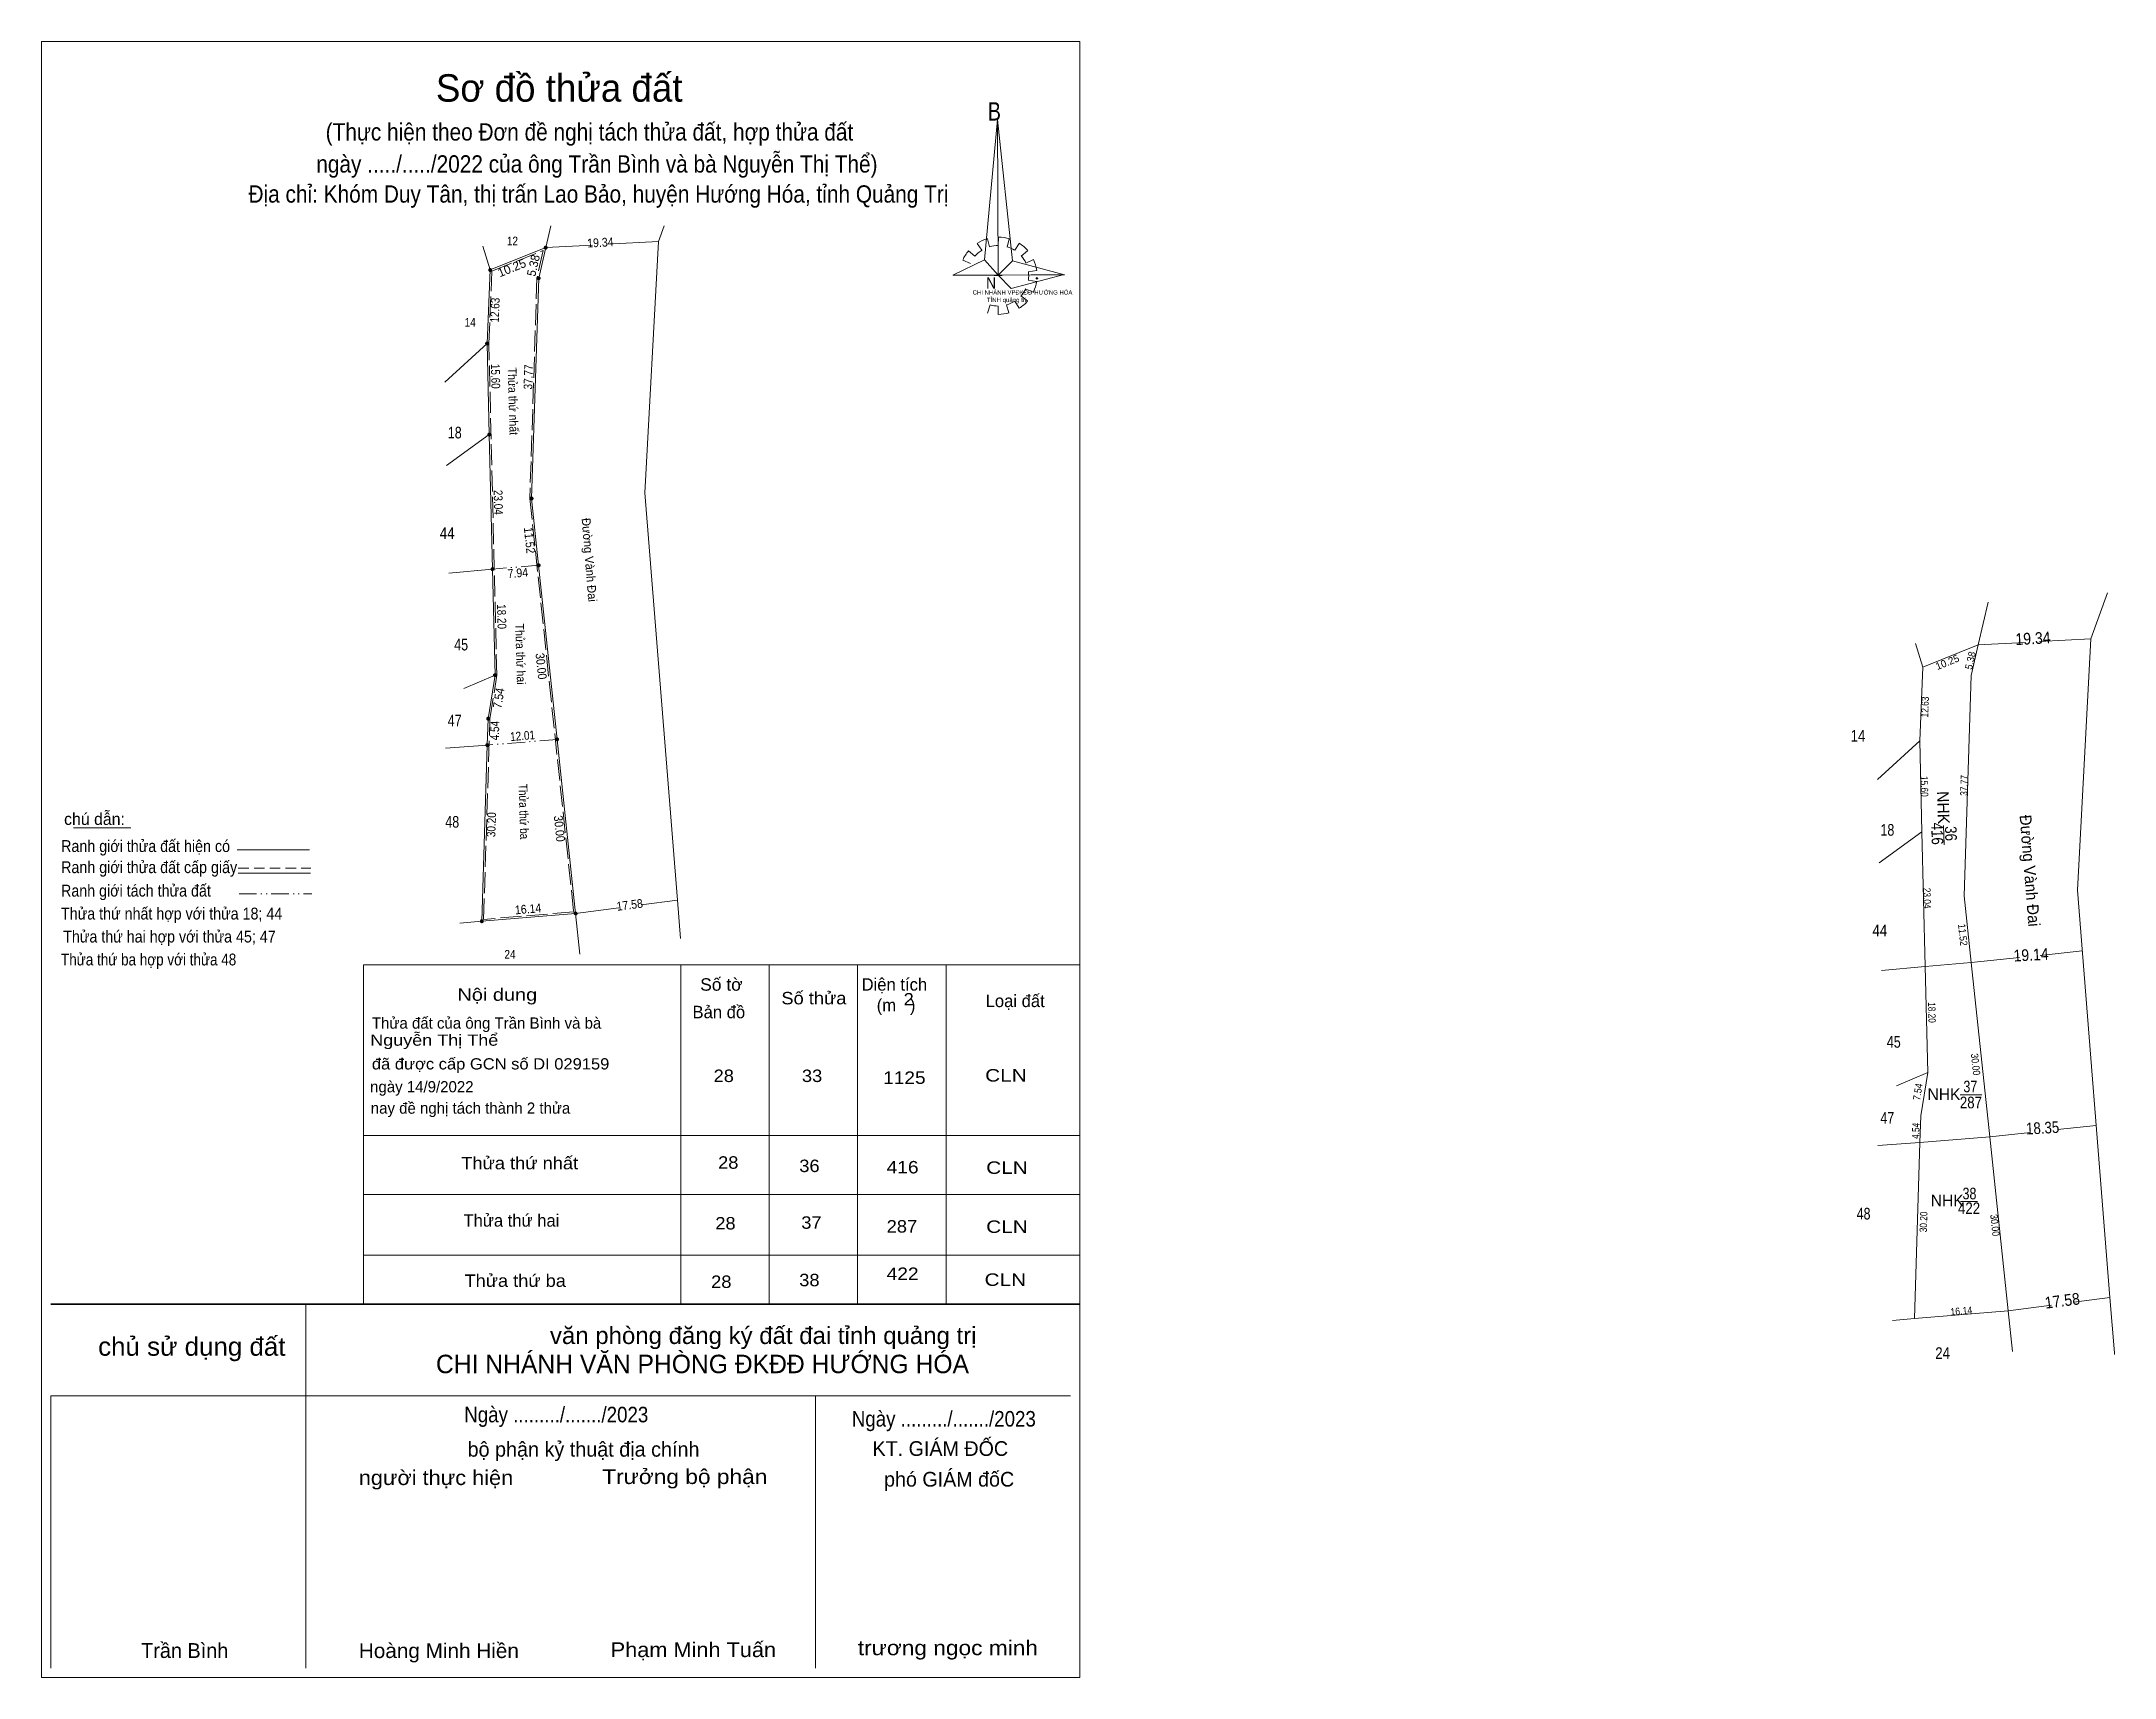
# Model space of a CAD drawing. Header units: metres. Extents: x 535067 to 535776, y 1837049 to 1837329.
# Drawn here: x 535067 to 535422.3, y 1837048.9 to 1837329.3 of the extents above; entities that cross this region are included whole.
import ezdxf
from ezdxf.enums import TextEntityAlignment as Align

# ---------------------------------------------------------------- set-up
doc = ezdxf.new("R2010")
doc.units = ezdxf.units.M
doc.header["$LTSCALE"] = 0.6
doc.header["$PDMODE"] = 32
doc.header["$PDSIZE"] = 0.3
for name, pattern in [('DASH_DOUBLE_DOT', [9.2, 5, -1.2, 0.3, -1.2, 0.3, -1.2]), ('LONG_DASHED', [7.5, 6, -1.5]), ('MEDIUM_DASHED', [4.5, 3, -1.5])]:
    doc.linetypes.add(name, pattern=pattern)
for name, color, linetype, lineweight in [('1', 7, 'Continuous', 13), ('10', 7, 'Continuous', 13), ('15', 7, 'Continuous', 13), ('17', 7, 'Continuous', 13), ('2', 7, 'Continuous', 13), ('36', 7, 'Continuous', 13), ('50', 7, 'Continuous', 13), ('6', 7, 'Continuous', 13), ('63', 7, 'Continuous', 13)]:
    doc.layers.add(name, color=color, linetype=linetype, lineweight=lineweight)

msp = doc.modelspace()

# ---------------------------------------------------------------- texts
at = {"layer": '1'}
msp.add_text('Sơ đồ thửa đất', height=4.706, dxfattribs=at).set_placement((535155.73, 1837318.96), align=Align.CENTER)
for s, height, width, p in [('B', 3.133, 0.8, (535229.21, 1837315.73)), ('N', 1.958, 0.9, (535228.9, 1837286.92)), ('CHI NHÁNH VPĐKĐĐ-HƯỚNG HÓA', 0.7408, 0.95, (535226.6, 1837285.91)), ('TỈNH quảng trị', 0.7411, 1.05, (535229.02, 1837284.61))]:
    msp.add_text(s, height=height, dxfattribs=dict(at, width=width)).set_placement(p)
for s, height, width, p in [('(Thực hiện theo Đơn đề nghị tách thửa đất, hợp thửa đất ', 2.966, 0.9, (535161.41, 1837312.3)), ('ngày ...../...../2022 của ông Trần Bình và bà Nguyễn Thị Thể)', 2.965, 0.9, (535162.19, 1837306.81)), ('Địa chỉ: Khóm Duy Tân, thị trấn Lao Bảo, huyện Hướng Hóa, tỉnh Quảng Trị', 2.965, 0.9, (535162.455, 1837301.66)), ('12', 1.5, 0.85, (535147.715, 1837294.33)), ('14', 1.5, 0.85, (535140.48, 1837280.41)), ('18', 2, 0.8, (535137.825, 1837261.25)), ('44', 2, 0.85, (535136.53, 1837244.02)), ('45', 2, 0.8, (535138.92, 1837224.92)), ('47', 2, 0.8, (535137.805, 1837211.89)), ('14', 2, 0.85, (535378.35, 1837209.27)), ('48', 2, 0.8, (535137.395, 1837194.54)), ('18', 2, 0.8, (535383.395, 1837193.16)), ('44', 2, 0.85, (535382.1, 1837175.93)), ('24', 1.5, 0.85, (535147.29, 1837172.08)), ('45', 2, 0.8, (535384.49, 1837156.83)), ('47', 2, 0.8, (535383.375, 1837143.8)), ('48', 2, 0.8, (535379.315, 1837127.39)), ('24', 2, 0.85, (535392.86, 1837103.49))]:
    msp.add_text(s, height=height, dxfattribs=dict(at, width=width)).set_placement(p, align=Align.CENTER)
for s, height, rotation, width, p in [('19.34', 1.5, 3.083, 0.9, (535162.8197, 1837294.0795)), ('Đường Vành Đai', 1.5, 274.569, 0.95, (535160.1471, 1837240.3697)), ('19.34', 2, 3.083, 0.9, (535408.4012, 1837225.9889)), ('Đường Vành Đai', 2, 274.569, 0.95, (535406.8169, 1837187.0897)), ('17.58', 1.5, 7.351, 0.9, (535167.904, 1837180.5682)), ('19.14', 2, 3.083, 0.9, (535408.0762, 1837171.7492)), ('18.35', 2, 3.083, 0.85, (535410.0562, 1837142.0971)), ('17.58', 2, 7.351, 0.9, (535413.512, 1837112.4834))]:
    msp.add_text(s, height=height, rotation=rotation, dxfattribs=dict(at, width=width)).set_placement(p, align=Align.CENTER)
for s, height, width, p in [('chủ sử dụng đất', 3.164, 1.05, (535108.81, 1837104.04)), ('văn phòng đăng ký đất đai tỉnh quảng trị', 2.927, 1.05, (535227.26, 1837106.05)), ('người thực hiện', 2.531, 1.1, (535147.84, 1837081.88)), ('Trưởng bộ phận', 2.531, 1.15, (535191.41, 1837082.05)), ('Hoàng Minh Hiền', 2.529, 1.05, (535148.82, 1837052.23)), ('Phạm Minh Tuấn', 2.531, 1.1, (535192.9, 1837052.39)), ('trương ngọc minh', 2.529, 1.15, (535237.79, 1837052.72))]:
    msp.add_text(s, height=height, dxfattribs=dict(at, width=width)).set_placement(p, align=Align.RIGHT)
for s, height, p in [('CHI NHÁNH VĂN PHÒNG ĐKĐĐ HƯỚNG HÓA', 3.163, (535225.97, 1837101.05)), ('bộ phận kỷ thuật địa chính', 2.534, (535179.77, 1837086.74)), ('KT. GIÁM ĐỐC', 2.522, (535232.67, 1837086.87)), ('phó GIÁM đốC', 2.522, (535233.72, 1837081.61)), ('Trần Bình', 2.543, (535099, 1837052.24))]:
    msp.add_text(s, height=height, dxfattribs=at).set_placement(p, align=Align.RIGHT)
at = {"layer": '15'}
for s, height, width, p in [('Thửa thứ nhất', 1.5, 0.9, (535147.0635, 1837267.5811)), ('Thửa thứ hai', 1.5, 0.9, (535148.339, 1837224.2661)), ('Thửa thứ ba', 1.5, 0.85, (535148.9017, 1837197.2861)), ('416', 2, 0.85, (535390.9548, 1837193.4832)), ('36', 2, 0.85, (535393.2864, 1837193.4982))]:
    msp.add_text(s, height=height, rotation=271.614, dxfattribs=dict(at, width=width)).set_placement(p, align=Align.CENTER)
msp.add_text('NHK', height=2, rotation=271.614, dxfattribs=at).set_placement((535391.9801, 1837197.9482), align=Align.CENTER)
for p in [(535393.095, 1837147.84), (535393.645, 1837129.65)]:
    msp.add_text('NHK', height=2, dxfattribs=at).set_placement(p, align=Align.CENTER)
for s, width, p in [('37', 0.8, (535397.615, 1837149.18)), ('287', 0.85, (535397.71, 1837146.44)), ('38', 0.8, (535397.465, 1837130.84)), ('422', 0.85, (535397.39, 1837128.32))]:
    msp.add_text(s, height=2, dxfattribs=dict(at, width=width)).set_placement(p, align=Align.CENTER)
at = {"layer": '6'}
for s, height, p in [('chú dẫn:', 2.033, (535070.86, 1837195.01)), ('Diện tích', 2.129, (535207.56, 1837166.61)), ('Bản đồ', 2.129, (535178.58, 1837161.88)), ('(m   )', 2.129, (535210.15, 1837163.06)), ('Loại đất', 2.129, (535228.82, 1837163.79)), ('Thửa đất của ông Trần Bình và bà', 1.923, (535123.62, 1837160.09)), (' ngày 14/9/2022', 1.923, (535122.6, 1837149.18)), ('nay đề nghị tách thành 2 thửa', 1.924, (535123.43, 1837145.52)), ('Thửa thứ hai ', 2.124, (535139.32, 1837126.16))]:
    msp.add_text(s, height=height, dxfattribs=at).set_placement(p)
for s, height, width, p in [('Ranh giới thửa đất hiện có ', 2.033, 0.9, (535070.35, 1837190.37)), ('Ranh giới thửa đất cấp giấy', 2.033, 0.9, (535070.35, 1837186.75)), ('Ranh giới tách thửa đất', 2.033, 0.9, (535070.33, 1837182.73)), ('Thửa thứ nhất hợp với thửa 18; 44', 2.034, 0.9, (535070.33, 1837178.8)), ('Thửa thứ hai hợp với thửa 45; 47', 2.034, 0.9, (535070.7, 1837174.86)), ('Thửa thứ ba hợp với thửa 48', 2.034, 0.85, (535070.33, 1837170.93)), ('Nội dung', 2.129, 1.2, (535138.28, 1837164.87)), ('Số tờ', 2.129, 1.05, (535179.89, 1837166.6)), ('Số thửa', 2.129, 1.1, (535193.81, 1837164.26)), ('2', 2.129, 1.1, (535214.76, 1837164.07)), ('Nguyễn Thị Thể', 1.923, 1.2, (535123.33, 1837157.17)), ('đã được cấp GCN số DI 029159', 1.923, 1.1, (535123.62, 1837153.1)), ('28', 2.13, 1.1, (535182.19, 1837150.95)), ('33', 2.13, 1.1, (535197.33, 1837150.95)), ('1125', 2.13, 1.15, (535211.25, 1837150.63)), ('CLN', 2.133, 1.25, (535228.74, 1837151.03)), ('Thửa thứ nhất', 2.129, 1.1, (535138.94, 1837135.99)), ('28', 2.13, 1.1, (535182.96, 1837136.09)), ('36', 2.13, 1.1, (535196.88, 1837135.52)), ('416', 2.13, 1.15, (535211.86, 1837135.29)), ('CLN', 2.133, 1.25, (535228.92, 1837135.21)), ('28', 2.13, 1.1, (535182.48, 1837125.68)), ('37', 2.13, 1.1, (535197.22, 1837125.8)), ('287', 2.13, 1.1, (535211.86, 1837125.15)), ('CLN', 2.133, 1.25, (535228.92, 1837125.09)), ('Thửa thứ ba', 2.124, 1.1, (535139.49, 1837115.84)), ('28', 2.13, 1.1, (535181.77, 1837115.66)), ('38', 2.13, 1.1, (535196.87, 1837115.95)), ('422', 2.13, 1.15, (535211.86, 1837117.03)), ('CLN', 2.133, 1.25, (535228.64, 1837116.01))]:
    msp.add_text(s, height=height, dxfattribs=dict(at, width=width)).set_placement(p)
at = {"layer": '6', "width": 0.9}
for p in [(535155.225, 1837092.63), (535221.655, 1837091.9)]:
    msp.add_text('Ngày ........./......./2023', height=2.664, dxfattribs=at).set_placement(p, align=Align.CENTER)
at = {"layer": '63'}
for height, p in [(1.5, (535147.8848, 1837289.7961)), (1.25, (535393.9065, 1837222.3238))]:
    msp.add_text('10.25', height=height, rotation=21.936, dxfattribs=at).set_placement(p, align=Align.CENTER)
for s, height, rotation, width, p in [('5.38', 1.5, 77.101, 0.95, (535152.0294, 1837290.7276)), ('12.63', 1.5, 87.595, 0.85, (535145.4513, 1837283.2035)), ('15.60', 1.5, 271.359, 0.85, (535144.0721, 1837271.8828)), ('37.77', 1.5, 88.149, 0.85, (535151.1805, 1837271.7508)), ('23.04', 1.5, 271.376, 0.85, (535144.5428, 1837250.273)), ('11.52', 1.5, 276.06, 0.9, (535149.8979, 1837243.7092)), ('7.94', 1.5, 4.764, 0.9, (535148.6977, 1837237.4456)), ('18.20', 1.5, 271.376, 0.85, (535145.1228, 1837230.703)), ('30.00', 1.5, 276.06, 0.9, (535151.8984, 1837222.1342)), ('5.38', 1.25, 77.101, 0.95, (535398.229, 1837223.0505)), ('7.54', 1.5, 81, 0.9, (535146.0931, 1837216.6277)), ('12.63', 1.25, 87.595, 0.85, (535390.4558, 1837215.1938)), ('4.54', 1.5, 88.202, 0.85, (535145.4237, 1837211.1615)), ('12.01', 1.5, 4.764, 0.85, (535149.5077, 1837209.549)), ('15.60', 1.25, 271.359, 0.85, (535389.1234, 1837201.5998)), ('37.77', 1.25, 88.149, 0.85, (535397.1683, 1837201.7548)), ('30.20', 1.5, 88.202, 0.85, (535144.8391, 1837195.0315)), ('30.00', 1.5, 276.06, 0.9, (535155.0284, 1837194.3042)), ('16.14', 1.5, 4.764, 0.9, (535150.4527, 1837179.8661)), ('23.04', 1.25, 271.376, 0.85, (535389.5839, 1837182.44)), ('11.52', 1.25, 276.06, 0.9, (535395.6979, 1837176.116)), ('18.20', 1.25, 271.376, 0.85, (535390.4039, 1837162.85)), ('30.00', 1.25, 276.06, 0.9, (535397.8984, 1837153.911)), ('7.54', 1.25, 81, 0.9, (535389.2248, 1837149.1722)), ('4.54', 1.25, 88.202, 0.85, (535388.8746, 1837142.5604)), ('30.20', 1.25, 88.202, 0.85, (535390.2075, 1837126.9604)), ('30.00', 1.25, 276.06, 0.9, (535401.2184, 1837126.351)), ('16.14', 1.25, 4.764, 0.9, (535396.1181, 1837111.0848))]:
    msp.add_text(s, height=height, rotation=rotation, dxfattribs=dict(at, width=width)).set_placement(p, align=Align.CENTER)

# ---------------------------------------------------------------- hatches: boundary and pattern name
at = {"layer": '15'}
for points in [[(535153.66, 1837293.95, 1), (535153.16, 1837293.95, 1)], [(535144.15, 1837290.12, 1), (535143.65, 1837290.12, 1)], [(535152.46, 1837288.71, 1), (535151.96, 1837288.71, 1)], [(535143.62, 1837277.5, 1), (535143.12, 1837277.5, 1)], [(535143.99, 1837261.9, 1), (535143.49, 1837261.9, 1)], [(535151.24, 1837250.96, 1), (535150.74, 1837250.96, 1)], [(535144.54, 1837238.86, 1), (535144.04, 1837238.86, 1)], [(535152.45, 1837239.5, 1), (535151.95, 1837239.5, 1)], [(535144.98, 1837220.67, 1), (535144.48, 1837220.67, 1)], [(535143.8, 1837213.22, 1), (535143.3, 1837213.22, 1)], [(535155.62, 1837209.67, 1), (535155.12, 1837209.67, 1)], [(535143.65, 1837208.69, 1), (535143.15, 1837208.69, 1)], [(535142.71, 1837178.5, 1), (535142.21, 1837178.5, 1)], [(535158.79, 1837179.84, 1), (535158.29, 1837179.84, 1)]]:
    msp.add_hatch(color=256, dxfattribs=at).paths.add_polyline_path(points)

# ---------------------------------------------------------------- linework, layer by layer
at = {"layer": '1'}
for p, q in [((535163.9, 1837294.52), (535172.72, 1837294.99)), ((535163.9, 1837294.52), (535172.72, 1837294.99)), ((535228.16, 1837293.5), (535227.38, 1837294.67)), ((535229.15, 1837295.48), (535229.5, 1837294.09)), ((535230.96, 1837294.31), (535231.01, 1837295.75)), ((535232.86, 1837295.48), (535232.52, 1837294.04)), ((535233.81, 1837293.5), (535234.59, 1837294.67)), ((535153.41, 1837293.95), (535161.45, 1837294.38)), ((535226.22, 1837291.25), (535224.92, 1837291.79)), ((535225.87, 1837293.41), (535226.95, 1837292.46)), ((535236.01, 1837293.41), (535234.93, 1837292.51)), ((535235.71, 1837291.29), (535237, 1837291.92)), ((535230.27, 1837289.18), (535231.65, 1837289.18)), ((535237.61, 1837290.03), (535236.14, 1837289.81)), ((535236.14, 1837288.37), (535237.61, 1837288.14)), ((535229.58, 1837284.14), (535229.15, 1837282.74)), ((535230.96, 1837282.51), (535230.96, 1837283.91)), ((535232.39, 1837284.14), (535232.82, 1837282.78)), ((535234.59, 1837283.55), (535233.81, 1837284.77)), ((535234.85, 1837285.67), (535236.01, 1837284.81)), ((535237.05, 1837286.34), (535235.62, 1837286.88)), ((535398.98, 1837225.86), (535407.02, 1837226.29)), ((535409.47, 1837226.43), (535418.29, 1837226.9)), ((535169.78, 1837181.29), (535175.98, 1837182.09)), ((535158.54, 1837179.84), (535165.97, 1837180.8)), ((535122.19, 1837171.01), (535244.96, 1837171.01)), ((535122.19, 1837171.01), (535122.19, 1837112.88)), ((535176.59, 1837171.01), (535176.59, 1837112.88)), ((535191.74, 1837171.01), (535191.74, 1837112.88)), ((535206.88, 1837171.01), (535206.88, 1837112.88)), ((535222.03, 1837171.01), (535222.03, 1837112.88)), ((535122.19, 1837141.8), (535244.96, 1837141.8)), ((535122.19, 1837131.67), (535244.96, 1837131.67)), ((535122.19, 1837121.25), (535244.96, 1837121.25)), ((535243.45, 1837121.25), (535244.96, 1837121.25)), ((535415.35, 1837113.2), (535421.55, 1837114)), ((535066.98, 1837111.35), (535066.98, 1837048.89)), ((535112.28, 1837112.88), (535112.28, 1837050.48)), ((535404.11, 1837111.75), (535411.54, 1837112.71)), ((535068.58, 1837097.19), (535068.58, 1837050.48)), ((535068.58, 1837097.18), (535243.38, 1837097.18)), ((535199.68, 1837097.19), (535199.68, 1837050.48))]:
    msp.add_line(p, q, dxfattribs=at)
at = {"layer": '1', "lineweight": 35}
msp.add_line((535068.58, 1837112.88), (535244.96, 1837112.88), dxfattribs=at)
at = {"layer": '1'}
for points in [[(535066.98, 1837048.89), (535066.98, 1837329.28), (535244.95, 1837329.28), (535244.95, 1837048.89)], [(535066.98, 1837048.89), (535066.98, 1837329.28), (535244.95, 1837329.28), (535244.95, 1837048.89)], [(535230.88, 1837315.92), (535230.96, 1837289.22), (535228.63, 1837291.88)], [(535230.88, 1837315.92), (535230.96, 1837289.22), (535233.42, 1837291.7)], [(535223.2, 1837289.22), (535228.63, 1837291.88), (535230.96, 1837289.22)], [(535242.35, 1837289.31), (535230.96, 1837289.22), (535233.42, 1837291.7)], [(535242.27, 1837289.36), (535233.21, 1837286.93), (535230.96, 1837289.22)]]:
    msp.add_lwpolyline(points, close=True, dxfattribs=at)
for major_axis, start_param, end_param in [((6.6539, 0), 1.84955988, 2.13900916), ((6.6539, 0), 1.27924208, 1.56332225), ((6.6539, 0), 0.71056237, 0.99687234), ((6.6539, 0), 2.43958176, 2.72400246), ((5.2148, 0), 2.13373541, 2.44496261), ((5.2148, 0), 1.56985589, 1.85611068), ((5.2148, 0), 1.00270906, 1.2755622), ((5.2148, 0), 0.42678376, 0.70646463), ((6.6539, 0), 0.1390515, 0.43393316), ((5.2148, 0), 6.13558388, 6.41618463), ((6.6539, 0), 5.85230288, 6.13839648), ((5.2148, 0), 4.43854677, 4.71314001), ((5.2148, 0), 4.99087134, 5.28933161), ((6.6539, 0), 5.28561416, 5.56798705), ((5.2148, 0), 5.56137327, 5.83951437), ((6.6539, 0), 4.71301008, 4.99761054)]:
    msp.add_ellipse((535230.9857, 1837289.13), major_axis=major_axis, ratio=0.995001, start_param=start_param, end_param=end_param, dxfattribs=at)
msp.add_point((535237.61, 1837288.68), dxfattribs=at)
at = {"layer": '10'}
for p, q in [((535136.14, 1837270.9), (535143.37, 1837277.5)), ((535381.71, 1837202.81), (535388.94, 1837209.41))]:
    msp.add_line(p, q, dxfattribs=at)
at = {"layer": '15'}
for p, q in [((535153.41, 1837293.95), (535143.9, 1837290.12)), ((535143.9, 1837290.12), (535143.37, 1837277.5)), ((535143.37, 1837277.5), (535143.74, 1837261.9)), ((535144.73, 1837220.67), (535143.55, 1837213.22)), ((535389.47, 1837222.03), (535388.94, 1837209.41)), ((535388.94, 1837209.41), (535389.31, 1837193.81)), ((535397.77, 1837171.41), (535389.86, 1837170.77)), ((535406.03, 1837172.29), (535397.77, 1837171.41)), ((535416.8, 1837173.43), (535409.57, 1837172.66)), ((535390.3, 1837152.58), (535389.12, 1837145.13)), ((535407.95, 1837142.32), (535400.94, 1837141.58)), ((535419.19, 1837143.52), (535412.54, 1837142.81)), ((535400.94, 1837141.58), (535388.97, 1837140.6))]:
    msp.add_line(p, q, dxfattribs=at)
at = {"layer": '15', "linetype": 'DASH_DOUBLE_DOT'}
for p, q in [((535152.2, 1837239.5), (535144.29, 1837238.86)), ((535155.37, 1837209.67), (535143.4, 1837208.69))]:
    msp.add_line(p, q, dxfattribs=at)
at = {"layer": '15'}
for points in [[(535153.41, 1837293.95), (535143.9, 1837290.12), (535142.62, 1837294.18)], [(535143.74, 1837261.9), (535144.29, 1837238.86), (535144.73, 1837220.67)], [(535398.98, 1837225.86), (535389.47, 1837222.03), (535388.19, 1837226.09)], [(535143.55, 1837213.22), (535143.4, 1837208.69), (535142.46, 1837178.5)], [(535389.31, 1837193.81), (535389.86, 1837170.77), (535390.3, 1837152.58)], [(535158.54, 1837179.84), (535142.46, 1837178.5), (535138.71, 1837178.19)], [(535389.12, 1837145.13), (535388.97, 1837140.6), (535388.03, 1837110.41)], [(535404.11, 1837111.75), (535388.03, 1837110.41), (535384.28, 1837110.1)]]:
    msp.add_lwpolyline(points, dxfattribs=at)
at = {"layer": '15', "linetype": 'LONG_DASHED'}
msp.add_lwpolyline([(535152.99, 1837293.46), (535151.91, 1837288.75), (535150.69, 1837250.95), (535158.21, 1837180.11), (535142.77, 1837178.83), (535143.85, 1837213.19), (535145.03, 1837220.65), (535143.67, 1837277.5), (535144.19, 1837289.91)], close=True, dxfattribs=at)
for centre in [(535153.41, 1837293.95), (535143.9, 1837290.12), (535152.21, 1837288.71), (535143.37, 1837277.5), (535143.74, 1837261.9), (535150.99, 1837250.96), (535144.29, 1837238.86), (535152.2, 1837239.5), (535144.73, 1837220.67), (535143.55, 1837213.22), (535155.37, 1837209.67), (535143.4, 1837208.69), (535142.46, 1837178.5), (535158.54, 1837179.84)]:
    msp.add_circle(centre, 0.25, dxfattribs=at)
at = {"layer": '17'}
msp.add_line((535072.47, 1837194.53), (535082.29, 1837194.53), dxfattribs=at)
at = {"layer": '2'}
for p, q in [((535136.39, 1837256.61), (535143.74, 1837261.9)), ((535139.39, 1837218.4), (535144.73, 1837220.67)), ((535381.96, 1837188.52), (535389.31, 1837193.81)), ((535384.96, 1837150.31), (535390.3, 1837152.58))]:
    msp.add_line(p, q, dxfattribs=at)
at = {"layer": '36'}
for p, q in [((535144.29, 1837238.86), (535136.82, 1837238.17)), ((535389.86, 1837170.77), (535382.39, 1837170.08))]:
    msp.add_line(p, q, dxfattribs=at)
at = {"layer": '50'}
for p, q in [((535154.27, 1837297.67), (535153.41, 1837293.95)), ((535172.72, 1837294.99), (535173.7, 1837297.71)), ((535153.41, 1837293.95), (535152.21, 1837288.71)), ((535152.21, 1837288.71), (535150.99, 1837250.96)), ((535397.78, 1837220.62), (535396.56, 1837182.87)), ((535155.37, 1837209.67), (535158.54, 1837179.84)), ((535176.5, 1837175.54), (535175.98, 1837182.09)), ((535158.54, 1837179.84), (535159.28, 1837172.86)), ((535400.94, 1837141.58), (535404.11, 1837111.75)), ((535404.11, 1837111.75), (535404.85, 1837104.77))]:
    msp.add_line(p, q, dxfattribs=at)
for points in [[(535175.98, 1837182.09), (535170.4, 1837251.91), (535172.72, 1837294.99)], [(535150.99, 1837250.96), (535152.2, 1837239.5), (535155.37, 1837209.67)], [(535421.55, 1837114), (535415.97, 1837183.82), (535418.29, 1837226.9), (535421.12, 1837234.77)], [(535400.67, 1837233.19), (535398.98, 1837225.86), (535397.78, 1837220.62)], [(535396.56, 1837182.87), (535397.77, 1837171.41), (535400.94, 1837141.58)], [(535422.33, 1837104.25), (535422.31, 1837104.52), (535421.55, 1837114)]]:
    msp.add_lwpolyline(points, dxfattribs=at)
at = {"layer": '6'}
for p, q in [((535100.5, 1837190.75), (535112.91, 1837190.75)), ((535100.72, 1837186.75), (535113.1, 1837186.75))]:
    msp.add_line(p, q, dxfattribs=at)
at = {"layer": '6', "linetype": 'MEDIUM_DASHED'}
msp.add_line((535100.72, 1837187.61), (535113.18, 1837187.61), dxfattribs=at)
at = {"layer": '63'}
for p, q in [((535143.41, 1837208.69), (535136.21, 1837208.16)), ((535393.01, 1837194.94), (535393.12, 1837191.61)), ((535395.88, 1837148.77), (535399.58, 1837148.77)), ((535388.98, 1837140.6), (535381.78, 1837140.07)), ((535395.9, 1837130.49), (535398.82, 1837130.49))]:
    msp.add_line(p, q, dxfattribs=at)
at = {"layer": '63', "linetype": 'DASH_DOUBLE_DOT'}
msp.add_line((535100.86, 1837183.21), (535113.35, 1837183.21), dxfattribs=at)

msp.set_redraw_order([(e.dxf.handle, doc.entitydb.next_handle()) for e in msp.query("TEXT MTEXT ATTDEF DIMENSION ARC_DIMENSION")])  # texts and dimensions are drawn at this point

doc.saveas('drawing.dxf')
